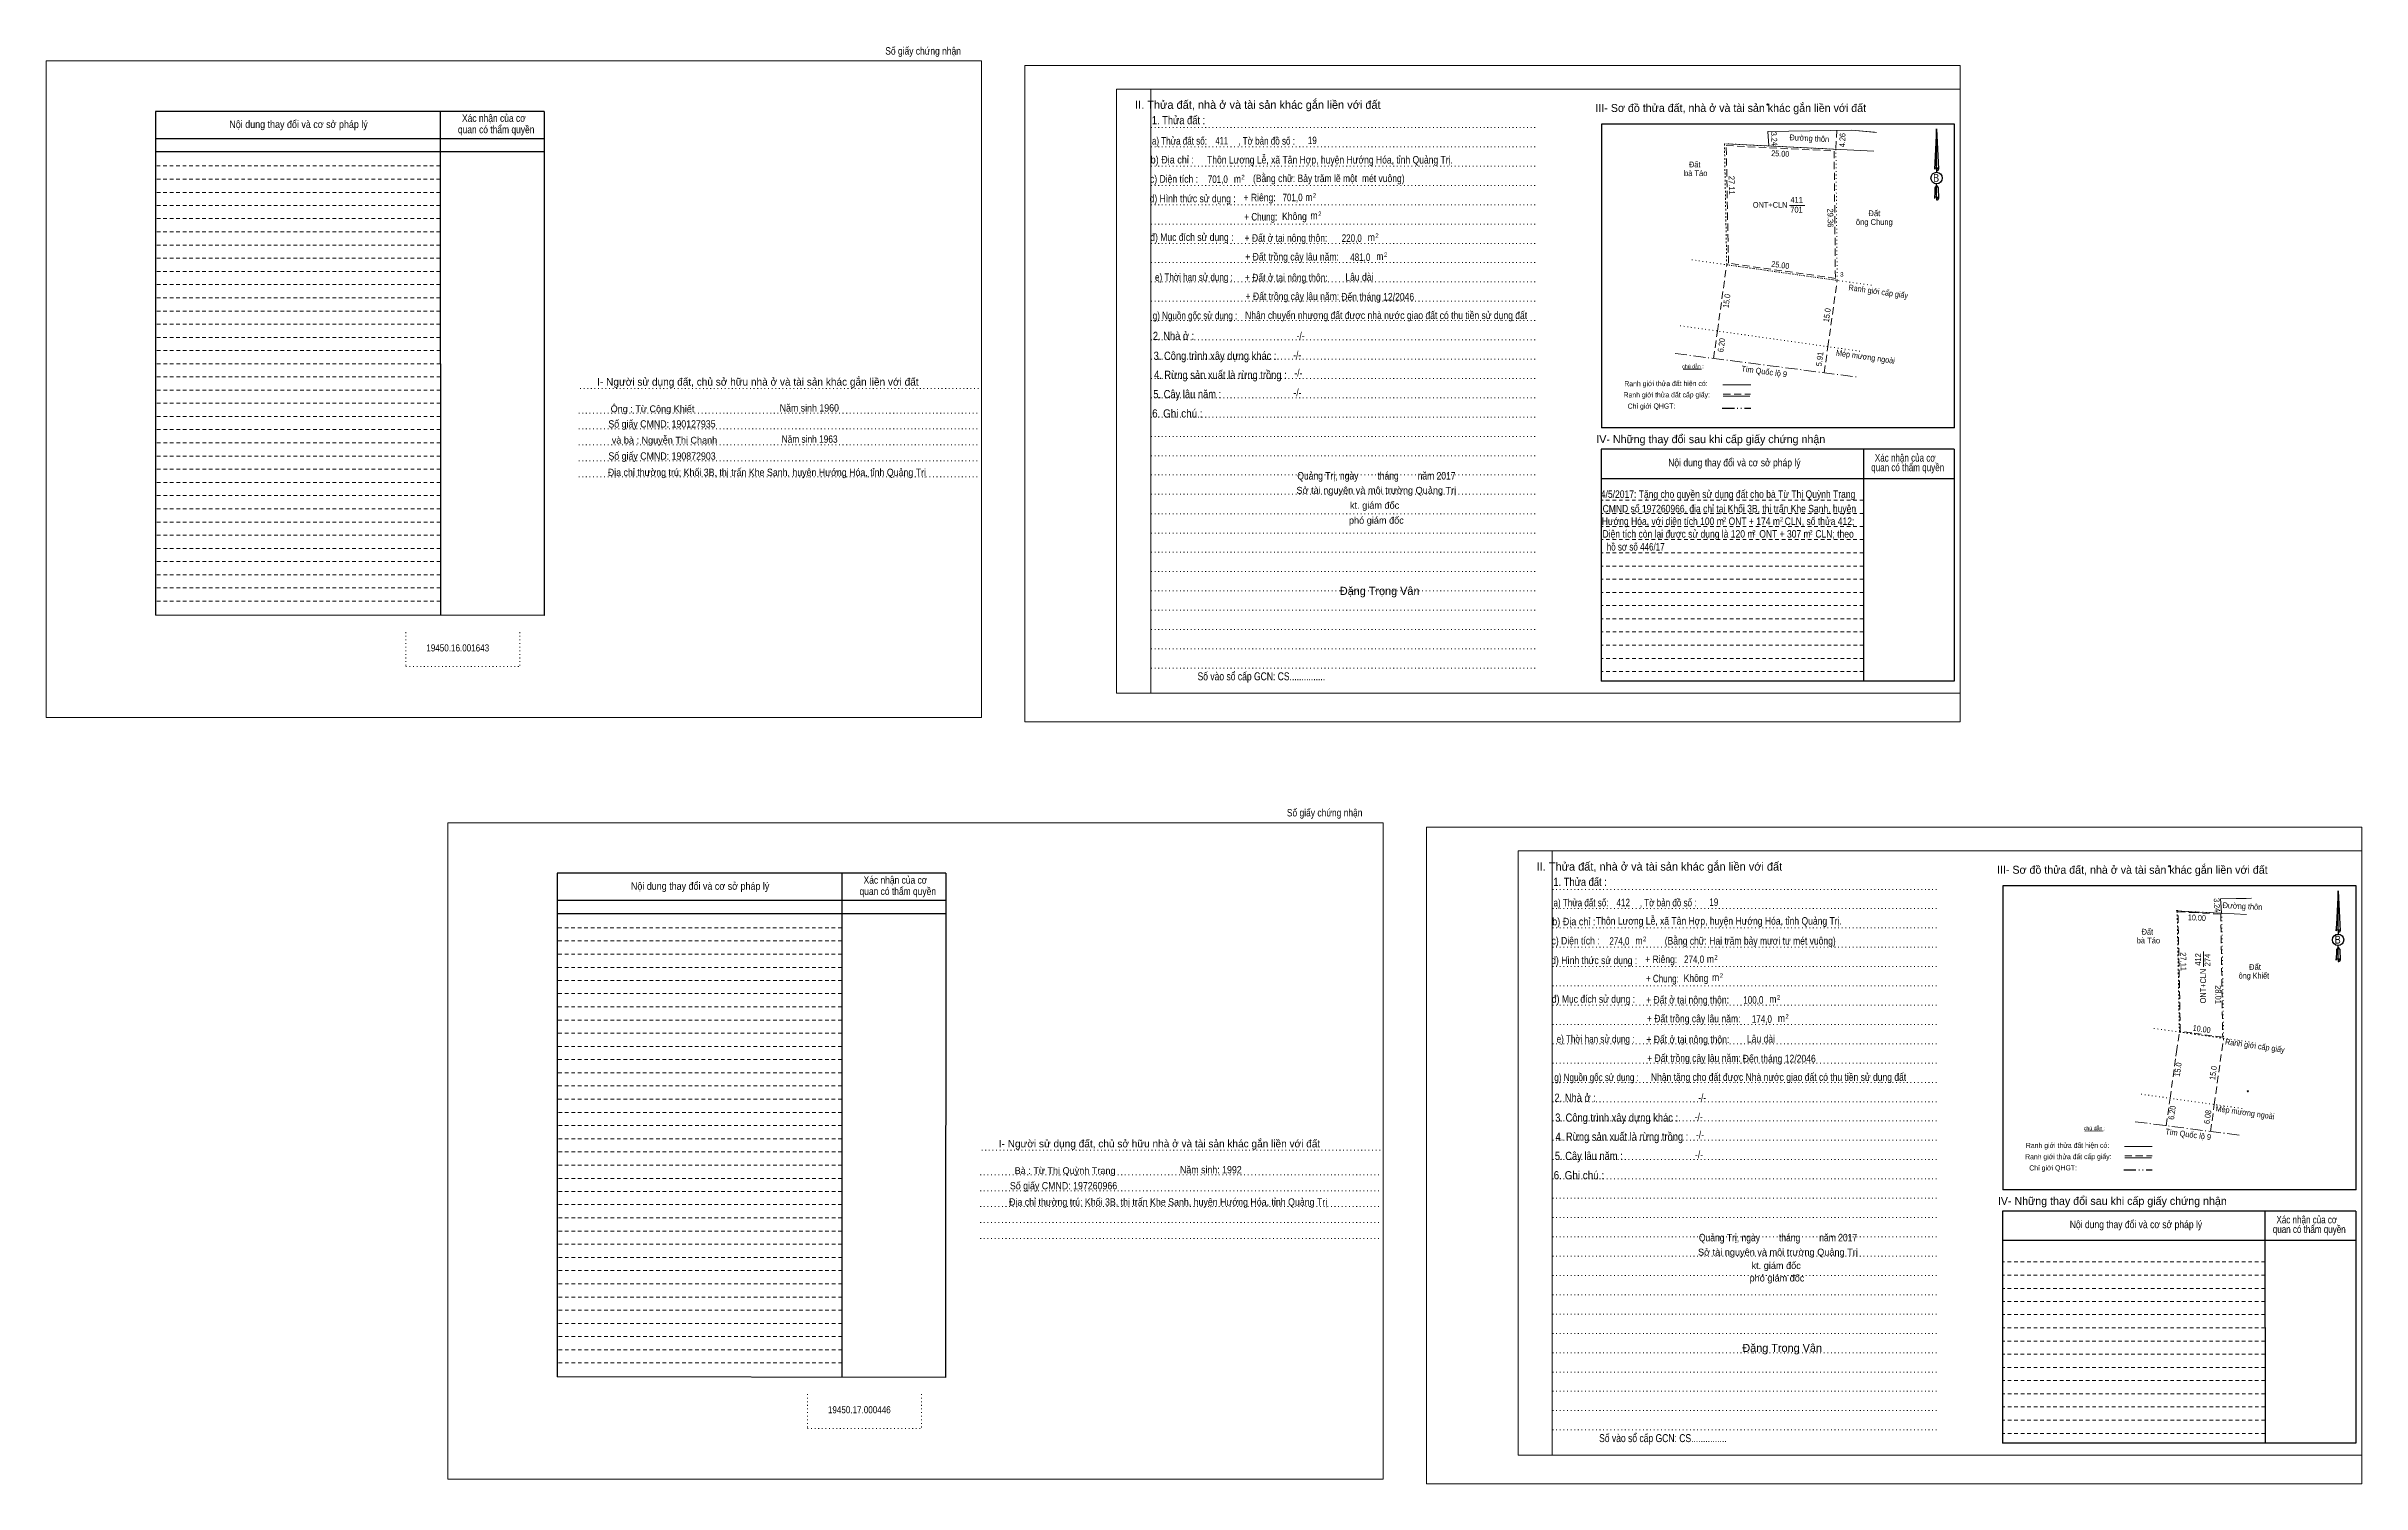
# Model space of a CAD drawing. Header units: metres. Extents: x 552853 to 553796, y 1839502 to 1839983.
# Drawn here: x 552853 to 553372, y 1839503 to 1839825 of the extents above; entities that cross this region are included whole.
import ezdxf
from ezdxf.enums import TextEntityAlignment as Align

# ---------------------------------------------------------------- set-up
doc = ezdxf.new("R2010")
doc.units = ezdxf.units.M
doc.header["$LTSCALE"] = 0.54
doc.header["$PDMODE"] = 32
doc.header["$PDSIZE"] = 0.27
for name, pattern in [('DASH_DOUBLE_DOT', [9.2, 5, -1.2, 0.3, -1.2, 0.3, -1.2]), ('DOT_DASHED', [7.7, 5, -1.2, 0.3, -1.2]), ('DOTTED', [1.5, 0.3, -1.2]), ('MEDIUM_DASHED', [4.5, 3, -1.5]), ('SHORT_DASHED', [2.7, 1.5, -1.2])]:
    doc.linetypes.add(name, pattern=pattern)
for name, color, linetype, lineweight in [('1', 7, 'DOTTED', 13), ('10', 7, 'Continuous', 13), ('2', 7, 'SHORT_DASHED', 13), ('28', 7, 'Continuous', 25), ('3', 7, 'Continuous', 13), ('4', 7, 'Continuous', 13), ('7', 7, 'Continuous', 25)]:
    doc.layers.add(name, color=color, linetype=linetype, lineweight=lineweight)
for name, color, linetype in [('17', 7, 'Continuous'), ('18', 7, 'Continuous'), ('20', 7, 'Continuous'), ('40', 7, 'Continuous'), ('6', 7, 'Continuous'), ('9', 7, 'Continuous')]:
    doc.layers.add(name, color=color, linetype=linetype)

msp = doc.modelspace()

# ---------------------------------------------------------------- texts
at = {"layer": '10', "width": 0.9}
for p in [(553014.46, 1839728.5), (553104.36, 1839565.08)]:
    msp.add_text('Địa chỉ thường trú: Khối 3B, thị trấn Khe Sanh, huyện Hướng Hóa, tỉnh Quảng Trị', height=1.64, dxfattribs=at).set_placement(p, align=Align.CENTER)
at = {"layer": '17', "width": 0.85}
for s, p in [('(Bằng chữ: Bảy trăm lẽ một  mét vuông)', (553140.34, 1839794.33)), ('(Bằng chữ: Hai trăm bảy mươi tư mét vuông)', (553234.765, 1839623.55))]:
    msp.add_text(s, height=1.68, dxfattribs=at).set_placement(p, align=Align.CENTER)
at = {"layer": '18'}
for s, height, p in [('II. Thửa đất, nhà ở và tài sản khác gắn liền với đất', 1.838, (553124.45, 1839810.74)), ('Sở tài nguyên và môi trường Quảng Trị', 1.531, (553150.995, 1839724.53)), ('kt. giám đốc', 1.531, (553150.61, 1839721.17)), ('phó giám đốc', 1.531, (553151.005, 1839717.8)), ('II. Thửa đất, nhà ở và tài sản khác gắn liền với đất', 1.838, (553214.42, 1839640.11)), ('Sở tài nguyên và môi trường Quảng Trị', 1.531, (553240.965, 1839553.9)), ('phó giám đốc', 1.531, (553240.765, 1839548.09)), ('kt. giám đốc', 1.531, (553240.58, 1839550.89))]:
    msp.add_text(s, height=height, dxfattribs=at).set_placement(p, align=Align.CENTER)
for s, height, width, p in [('1. Thửa đất :', 1.838, 0.85, (553106.675, 1839807.29)), ('a) Thửa đất số:              , Tờ bản đồ số : ', 1.685, 0.8, (553116.99, 1839802.72)), ('411', 1.68, 0.75, (553116.36, 1839802.75)), ('19', 1.68, 0.8, (553136.65, 1839802.84)), ('b) Địa chỉ : ', 1.685, 0.9, (553105.555, 1839798.5)), ('Thôn Lương Lễ, xã Tân Hợp, huyện Hướng Hóa, tỉnh Quảng Trị.', 1.685, 0.85, (553140.61, 1839798.49)), ('c) Diện tích :                                                   ', 1.685, 0.85, (553119.24, 1839794.2)), ('701,0', 1.68, 0.8, (553115.485, 1839794.14)), (' m', 1.685, 0.85, (553119.605, 1839794.21)), ('2', 1.021, 0.75, (553121.14, 1839794.94)), ('d) Hình thức sử dụng :', 1.685, 0.85, (553109.84, 1839789.81)), ('+ Riêng: ', 1.685, 0.85, (553125.11, 1839790.04)), ('701,0', 1.68, 0.8, (553132.225, 1839790.05)), (' m', 1.685, 0.85, (553135.605, 1839790.1)), ('2', 1.021, 0.75, (553137.13, 1839790.83)), ('       + Chung:', 1.685, 0.8, (553123.365, 1839785.72)), ('Không', 1.685, 0.85, (553132.65, 1839785.83)), (' m', 1.685, 0.85, (553136.775, 1839786.01)), ('2', 1.021, 0.75, (553138.33, 1839786.73)), ('đ) Mục đích sử dụng :', 1.685, 0.85, (553109.67, 1839781.15)), ('+ Đất ở tại nông thôn:', 1.686, 0.85, (553130.75, 1839780.96)), ('+ Đất trồng cây lâu năm:', 1.69, 0.85, (553132.12, 1839776.76)), ('220,0', 1.68, 0.8, (553145.495, 1839780.94)), ('481,0', 1.68, 0.8, (553147.405, 1839776.66)), (' m', 1.685, 0.85, (553149.605, 1839781.13)), ('2', 1.021, 0.75, (553151.15, 1839781.85)), (' m', 1.685, 0.85, (553151.515, 1839776.85)), ('2', 1.021, 0.75, (553153.06, 1839777.57)), ('e) Thời hạn sử dụng :', 1.685, 0.8, (553110.125, 1839772.2)), ('+ Đất ở tại nông thôn:', 1.686, 0.85, (553130.82, 1839772.1)), ('Lâu dài', 1.686, 0.85, (553147.195, 1839772.23)), ('+ Đất trồng cây lâu năm:', 1.69, 0.85, (553132.19, 1839767.9)), ('Đến tháng 12/2046', 1.69, 0.85, (553151.3, 1839767.8)), ('g) Nguồn gốc sử dụng :', 1.685, 0.8, (553110.37, 1839763.6)), ('2. Nhà ở :', 1.838, 0.85, (553105.56, 1839758.96)), ('3. Công trình xây dựng khác :', 1.838, 0.85, (553114.865, 1839754.51)), ('4. Rừng sản xuất là rừng trồng :', 1.838, 0.85, (553116.05, 1839750.24)), ('5. Cây lâu năm :', 1.838, 0.85, (553108.63, 1839745.93)), ('6. Ghi chú :', 1.838, 0.9, (553106.42, 1839741.6)), ('Quảng Trị, ngày        tháng        năm 2017', 1.68, 0.85, (553151.02, 1839727.71)), ('19450.16.001643', 1.59, 0.85, (552945.19, 1839689.2)), ('Số vào sổ cấp GCN: CS...............', 1.787, 0.8, (553125.23, 1839682.74)), ('1. Thửa đất :', 1.838, 0.85, (553196.645, 1839636.66)), ('a) Thửa đất số:              , Tờ bản đồ số : ', 1.685, 0.8, (553206.96, 1839632.09)), ('412', 1.68, 0.8, (553206.325, 1839632.12)), ('19', 1.68, 0.8, (553226.62, 1839632.21)), ('b) Địa chỉ : ', 1.685, 0.9, (553195.525, 1839627.87)), ('Thôn Lương Lễ, xã Tân Hợp, huyện Hướng Hóa, tỉnh Quảng Trị.', 1.685, 0.85, (553227.75, 1839628.01)), ('c) Diện tích :                                                   ', 1.685, 0.85, (553209.21, 1839623.57)), ('274,0', 1.68, 0.8, (553205.455, 1839623.51)), (' m', 1.685, 0.85, (553209.575, 1839623.58)), ('2', 1.021, 0.75, (553211.11, 1839624.31)), ('d) Hình thức sử dụng :', 1.685, 0.85, (553199.81, 1839619.18)), ('+ Riêng: ', 1.685, 0.85, (553215.08, 1839619.41)), ('274,0', 1.68, 0.8, (553222.195, 1839619.42)), (' m', 1.685, 0.85, (553225.575, 1839619.47)), ('2', 1.021, 0.75, (553227.1, 1839620.2)), ('đ) Mục đích sử dụng :', 1.685, 0.85, (553199.64, 1839610.52)), ('       + Chung:', 1.685, 0.8, (553213.335, 1839615.09)), ('+ Đất ở tại nông thôn:', 1.686, 0.85, (553220.72, 1839610.33)), ('Không', 1.685, 0.85, (553222.62, 1839615.2)), (' m', 1.685, 0.85, (553226.745, 1839615.38)), ('2', 1.021, 0.75, (553228.3, 1839616.1)), ('100,0', 1.68, 0.8, (553235.465, 1839610.31)), ('2', 1.021, 0.75, (553241.12, 1839611.22)), ('+ Đất trồng cây lâu năm:', 1.69, 0.85, (553222.09, 1839606.13)), ('174,0', 1.68, 0.8, (553237.375, 1839606.03)), (' m', 1.685, 0.85, (553239.575, 1839610.5)), (' m', 1.685, 0.85, (553241.485, 1839606.22)), ('2', 1.021, 0.75, (553243.03, 1839606.94)), ('e) Thời hạn sử dụng :', 1.685, 0.8, (553200.095, 1839601.57)), ('+ Đất ở tại nông thôn:', 1.686, 0.85, (553220.79, 1839601.47)), ('Lâu dài', 1.686, 0.85, (553237.165, 1839601.6)), ('+ Đất trồng cây lâu năm:', 1.69, 0.85, (553222.16, 1839597.27)), ('Đến tháng 12/2046', 1.69, 0.85, (553241.27, 1839597.17)), ('g) Nguồn gốc sử dụng :', 1.685, 0.8, (553200.34, 1839592.97)), ('2. Nhà ở :', 1.838, 0.85, (553195.53, 1839588.33)), ('3. Công trình xây dựng khác :', 1.838, 0.85, (553204.835, 1839583.88)), ('4. Rừng sản xuất là rừng trồng :', 1.838, 0.85, (553206.02, 1839579.61)), ('5. Cây lâu năm :', 1.838, 0.85, (553198.6, 1839575.3)), ('6. Ghi chú :', 1.838, 0.9, (553196.39, 1839570.97)), ('Quảng Trị, ngày        tháng        năm 2017', 1.68, 0.85, (553240.99, 1839557.08)), ('19450.17.000446', 1.59, 0.85, (553035.16, 1839518.57)), ('Số vào sổ cấp GCN: CS...............', 1.787, 0.8, (553215.2, 1839512.11))]:
    msp.add_text(s, height=height, dxfattribs=dict(at, width=width)).set_placement(p, align=Align.CENTER)
at = {"layer": '2'}
for s, width, p in [('Xác nhận của cơ', 0.85, (552953.285, 1839807.82)), ('Xác nhận của cơ', 0.85, (552953.285, 1839807.82)), ('Nội dung thay đổi và cơ sở pháp lý', 0.9, (552909.525, 1839806.45)), ('Nội dung thay đổi và cơ sở pháp lý', 0.9, (552909.525, 1839806.45)), (' quan có thẩm quyền', 0.85, (552953.54, 1839805.28)), (' quan có thẩm quyền', 0.85, (552953.54, 1839805.28)), ('Xác nhận của cơ', 0.85, (553043.255, 1839637.19)), ('Xác nhận của cơ', 0.85, (553043.255, 1839637.19)), ('Nội dung thay đổi và cơ sở pháp lý', 0.9, (552999.495, 1839635.82)), ('Nội dung thay đổi và cơ sở pháp lý', 0.9, (552999.495, 1839635.82)), (' quan có thẩm quyền', 0.85, (553043.51, 1839634.65)), (' quan có thẩm quyền', 0.85, (553043.51, 1839634.65))]:
    msp.add_text(s, height=1.664, dxfattribs=dict(at, width=width)).set_placement(p, align=Align.CENTER)
at = {"layer": '20'}
for p in [(553151.74, 1839701.86), (553241.92, 1839532.29)]:
    msp.add_text('Đặng Trọng Vân', height=1.819, dxfattribs=at).set_placement(p, align=Align.CENTER)
at = {"layer": '28'}
for s, height, p in [('III- Sơ đồ thửa đất, nhà ở và tài sản khác gắn liền với đất', 1.787, (553230.405, 1839810.04)), ('I- Người sử dụng đất, chủ sở hữu nhà ở và tài sản khác gắn liền với đất', 1.687, (553012.44, 1839748.75)), ('Ông : Từ Công Khiết', 1.52, (552988.825, 1839742.79)), ('và bà : Nguyễn Thị Chanh', 1.52, (552991.51, 1839735.76)), ('IV- Những thay đổi sau khi cấp giấy chứng nhận', 1.787, (553225.925, 1839735.86)), ('III- Sơ đồ thửa đất, nhà ở và tài sản khác gắn liền với đất', 1.787, (553320.375, 1839639.41)), ('I- Người sử dụng đất, chủ sở hữu nhà ở và tài sản khác gắn liền với đất', 1.687, (553102.41, 1839578.12)), ('Bà : Từ Thị Quỳnh Trang', 1.52, (553081.265, 1839572.16)), ('IV- Những thay đổi sau khi cấp giấy chứng nhận', 1.787, (553315.895, 1839565.23))]:
    msp.add_text(s, height=height, dxfattribs=at).set_placement(p, align=Align.CENTER)
for s, height, width, p in [('-/-', 1.685, 0.85, (553134.025, 1839759.05)), ('-/-', 1.685, 0.85, (553133.265, 1839754.77)), ('-/-', 1.685, 0.85, (553133.535, 1839750.74)), ('-/-', 1.685, 0.85, (553133.325, 1839746.33)), ('Năm sinh 1960', 1.64, 0.9, (553023.96, 1839742.93)), ('Số giấy CMND: 190127935', 1.64, 0.9, (552990.95, 1839739.35)), ('Năm sinh 1963', 1.64, 0.85, (553024.025, 1839735.94)), ('Số giấy CMND: 190872903', 1.64, 0.9, (552990.96, 1839732.16)), ('Nội dung thay đổi và cơ sở pháp lý', 1.685, 0.85, (553231.215, 1839730.66)), (' quan có thẩm quyền', 1.685, 0.8, (553269.79, 1839729.58)), ('Xác nhận của cơ', 1.685, 0.8, (553269.495, 1839731.73)), ('-/-', 1.685, 0.85, (553223.995, 1839588.42)), ('-/-', 1.685, 0.85, (553223.235, 1839584.14)), ('-/-', 1.685, 0.85, (553223.505, 1839580.11)), ('-/-', 1.685, 0.85, (553223.295, 1839575.7)), ('Số giấy CMND: 197260966', 1.64, 0.9, (553080.92, 1839568.72)), ('Năm sinh: 1992', 1.64, 0.9, (553113.925, 1839572.3)), ('Nội dung thay đổi và cơ sở pháp lý', 1.685, 0.85, (553321.185, 1839560.03)), (' quan có thẩm quyền', 1.685, 0.8, (553359.76, 1839558.95)), ('Xác nhận của cơ', 1.685, 0.8, (553359.465, 1839561.1))]:
    msp.add_text(s, height=height, dxfattribs=dict(at, width=width)).set_placement(p, align=Align.CENTER)
at = {"layer": '3'}
for s, rotation, width, p in [('3.24', 274.249, 0.9, (553239.4823, 1839803.9782)), ('Đường thôn', 357.134, 0.95, (553247.9675, 1839803.4964)), ('4.26', 87.171, 0.9, (553256.0438, 1839803.7029)), ('25.00', 357.134, 0.9, (553241.4625, 1839800.0638)), ('27.11', 271.078, 0.85, (553229.9844, 1839793.6022)), ('29.36', 270.566, 0.85, (553252.0887, 1839786.2914)), ('25.00', 351.951, 0.9, (553241.424, 1839775.1223)), ('15.0', 81.946, 0.9, (553230.1285, 1839767.6239)), ('Ranh giới cấp giấy', 351.953, 0.9, (553263.379, 1839769.1739)), ('15.0', 81.946, 0.9, (553252.5985, 1839764.4439)), ('6.20', 81.935, 0.9, (553228.9487, 1839757.7238)), ('Tim Quốc lộ 9', 352.624, 0.95, (553237.8215, 1839751.2664)), ('5.91', 81.925, 0.85, (553250.9584, 1839754.6087)), ('Mép mương ngoài', 351.942, 0.9, (553260.4939, 1839754.5674))]:
    msp.add_text(s, height=1.3, rotation=rotation, dxfattribs=dict(at, width=width)).set_placement(p, align=Align.CENTER)
for s, width, p in [('Đất ', 0.95, (553222.555, 1839797.63)), ('bà Táo', 0.85, (553222.55, 1839795.67)), ('ONT+CLN', 0.95, (553239.225, 1839788.58)), ('701', 0.8, (553245.135, 1839787.5)), ('411', 0.8, (553245.175, 1839789.71)), ('ông Chung', 0.85, (553262.57, 1839784.74))]:
    msp.add_text(s, height=1.3, dxfattribs=dict(at, width=width)).set_placement(p, align=Align.CENTER)
msp.add_text('Đất', height=1.3, dxfattribs=at).set_placement((553262.57, 1839786.7), align=Align.CENTER)
at = {"layer": '3', "width": 0.95}
msp.add_text(' 3', height=1, dxfattribs=at).set_placement((553255.68, 1839773.15), align=Align.RIGHT)
at = {"layer": '4'}
for s, height, rotation, width, p in [('3.24', 1.3, 274.249, 0.9, (553338.7123, 1839632.3382)), ('Đường thôn', 1.3, 357.134, 0.95, (553345.0175, 1839631.5064)), ('10.00', 1.3, 357.135, 0.9, (553334.8025, 1839628.9238)), ('27.11', 1.3, 271.078, 0.85, (553331.1544, 1839619.7222)), ('412', 1.3, 90, 0.85, (553335.74, 1839620.215)), ('ONT+CLN', 1.3, 90, 0.95, (553336.87, 1839614.255)), ('274', 1.3, 90, 0.85, (553337.87, 1839620.08)), ('28.01', 1.3, 270.859, 0.85, (553338.9673, 1839612.3497)), ('10.00', 1.3, 351.951, 0.9, (553335.824, 1839603.9923)), ('Ranh giới cấp giấy', 1.3, 351.953, 0.9, (553347.749, 1839600.2539)), ('15.0', 1.3, 81.946, 0.9, (553331.2185, 1839595.4839)), ('15.0', 1.3, 81.946, 0.9, (553339.1285, 1839594.7139)), ('6.20', 1.3, 81.935, 0.9, (553329.9087, 1839585.8038)), ('6.08', 1.3, 81.925, 0.9, (553337.8755, 1839584.8487)), ('Mép mương ngoài', 1.3, 351.942, 0.9, (553345.5339, 1839585.3074)), ('Tim Quốc lộ 9', 1.3, 352.624, 0.95, (553332.8215, 1839580.4064)), ('Ranh giới thửa đất cấp giấy:', 1.147, 0.135, 0.8, (553306.0386, 1839575.4785)), ('Ranh giới thửa đất hiện có:', 1.152, 0.135, 0.8, (553305.8536, 1839577.9979))]:
    msp.add_text(s, height=height, rotation=rotation, dxfattribs=dict(at, width=width)).set_placement(p, align=Align.CENTER)
for s, width, p in [('bà Táo', 0.85, (553323.97, 1839623.82)), ('Đất ', 0.95, (553323.975, 1839625.78)), ('ông Khiết ', 0.9, (553347.835, 1839615.93))]:
    msp.add_text(s, height=1.3, dxfattribs=dict(at, width=width)).set_placement(p, align=Align.CENTER)
msp.add_text('Đất', height=1.3, dxfattribs=at).set_placement((553347.84, 1839617.89), align=Align.CENTER)
msp.add_text('chú dẫn :', height=0.8483, rotation=359.974, dxfattribs=at).set_placement((553311.8998, 1839581.9788), align=Align.CENTER)
at = {"layer": '40', "width": 0.85}
for p in [(553049.45, 1839822.88), (553139.42, 1839652.25)]:
    msp.add_text('Số giấy chứng nhận', height=1.664, dxfattribs=at).set_placement(p, align=Align.CENTER)
at = {"layer": '6'}
for s, height, width, p in [('4/5/2017: Tặng cho quyền sử dụng đất cho bà Từ Thị Quỳnh Trang', 1.68, 0.85, (553229.8, 1839723.6)), ('CMND số 197260966, địa chỉ tại Khối 3B, thị trấn Khe Sanh, huyện ', 1.68, 0.85, (553230.36, 1839720.35)), ('Hướng Hóa, với diện tích 100 m  ONT + 174 m  CLN, số thửa 412;', 1.68, 0.85, (553229.8, 1839717.53)), ('Diện tích còn lại được sử dụng là 120 m  ONT + 307 m  CLN; theo ', 1.68, 0.85, (553230.08, 1839714.7)), ('2', 1, 0.8, (553229.05, 1839718.27)), ('2', 1, 0.8, (553235.61, 1839715.41)), ('2', 1, 0.8, (553241.78, 1839718.27)), ('2', 1, 0.8, (553248.38, 1839715.41)), ('hồ sơ số 446/17 ', 1.68, 0.8, (553209.35, 1839711.8))]:
    msp.add_text(s, height=height, dxfattribs=dict(at, width=width)).set_placement(p, align=Align.CENTER)
at = {"layer": '7', "width": 0.85}
for p in [(553276.415, 1839794.4), (553366.385, 1839623.77)]:
    msp.add_text('B', height=1.764, dxfattribs=at).set_placement(p, align=Align.CENTER)
at = {"layer": '7'}
msp.add_text('chú dẫn :', height=0.8484, rotation=359.974, dxfattribs=at).set_placement((553221.9298, 1839752.6088), align=Align.CENTER)
for s, height, width, p in [('Ranh giới thửa đất cấp giấy:', 1.147, 0.8, (553216.0686, 1839746.1085)), ('Ranh giới thửa đất hiện có:', 1.153, 0.8, (553215.8836, 1839748.6279)), ('Chỉ giới QHGT:', 1.147, 0.85, (553212.6636, 1839743.5906)), ('Chỉ giới QHGT:', 1.147, 0.85, (553302.6336, 1839572.9606))]:
    msp.add_text(s, height=height, rotation=0.135, dxfattribs=dict(at, width=width)).set_placement(p, align=Align.CENTER)
at = {"layer": '9', "width": 0.85}
for s, height, p in [('Nhận chuyển nhượng đất được nhà nước giao đất có thu tiền sử dụng đất', 1.685, (553153.19, 1839763.65)), ('Nhận tặng cho đất được Nhà nước giao đất có thu tiền sử dụng đất', 1.68, (553241.11, 1839593.02))]:
    msp.add_text(s, height=height, dxfattribs=at).set_placement(p, align=Align.CENTER)

# ---------------------------------------------------------------- linework, layer by layer
at = {"layer": '1', "linetype": 'Continuous'}
for p, q in [((553092.79, 1839815.14), (553281.79, 1839815.14)), ((553092.79, 1839815.14), (553092.79, 1839679.85)), ((553281.79, 1839815.14), (553281.79, 1839678.73)), ((553092.79, 1839679.85), (553281.79, 1839679.85)), ((553182.76, 1839644.51), (553371.76, 1839644.51)), ((553182.76, 1839644.51), (553182.76, 1839509.22)), ((553371.76, 1839644.51), (553371.76, 1839508.1)), ((553182.76, 1839509.22), (553371.76, 1839509.22))]:
    msp.add_line(p, q, dxfattribs=at)
at = {"layer": '1'}
for p, q in [((553100.45, 1839815.14), (553100.45, 1839679.85)), ((553100.45, 1839815.14), (553100.45, 1839679.85)), ((553100.53, 1839806.55), (553186.84, 1839806.55)), ((553100.53, 1839802.24), (553186.84, 1839802.24)), ((553100.53, 1839797.91), (553186.84, 1839797.91)), ((553100.53, 1839793.59), (553186.84, 1839793.59)), ((553100.53, 1839789.26), (553186.84, 1839789.26)), ((553100.53, 1839784.93), (553186.84, 1839784.93)), ((553100.53, 1839780.61), (553186.84, 1839780.61)), ((553100.53, 1839776.3), (553186.84, 1839776.3)), ((553100.53, 1839771.96), (553186.84, 1839771.96)), ((553100.53, 1839767.65), (553186.84, 1839767.65)), ((553100.53, 1839763.32), (553186.84, 1839763.32)), ((553100.53, 1839758.99), (553186.84, 1839758.99)), ((553100.53, 1839754.68), (553186.84, 1839754.68)), ((552972.61, 1839748.12), (553062.51, 1839748.12)), ((553100.53, 1839750.35), (553186.84, 1839750.35)), ((552972.3, 1839742.61), (553062.2, 1839742.61)), ((553100.53, 1839746.01), (553186.84, 1839746.01)), ((553100.53, 1839741.71), (553186.84, 1839741.71)), ((552972.3, 1839739.04), (553062.2, 1839739.04)), ((553100.53, 1839737.37), (553186.84, 1839737.37)), ((552972.3, 1839735.48), (553062.2, 1839735.48)), ((552972.3, 1839731.91), (553062.2, 1839731.91)), ((553100.53, 1839733.05), (553186.84, 1839733.05)), ((552972.3, 1839728.32), (553062.2, 1839728.32)), ((553100.53, 1839728.74), (553186.84, 1839728.74)), ((553100.53, 1839724.41), (553186.84, 1839724.41)), ((553100.53, 1839720.05), (553186.84, 1839720.05)), ((553100.53, 1839715.73), (553186.84, 1839715.73)), ((553100.53, 1839711.43), (553186.84, 1839711.43)), ((553100.53, 1839707.09), (553186.84, 1839707.09)), ((553100.53, 1839702.77), (553186.84, 1839702.77)), ((553100.53, 1839698.44), (553186.84, 1839698.44)), ((552933.57, 1839693.49), (552933.57, 1839685.81)), ((552959.09, 1839693.49), (552959.09, 1839685.81)), ((553100.53, 1839694.12), (553186.84, 1839694.12)), ((552933.57, 1839685.81), (552959.09, 1839685.81)), ((553100.53, 1839689.81), (553186.84, 1839689.81)), ((553100.53, 1839685.48), (553186.84, 1839685.48)), ((553190.42, 1839644.51), (553190.42, 1839509.22)), ((553190.42, 1839644.51), (553190.42, 1839509.22)), ((553190.5, 1839635.92), (553276.81, 1839635.92)), ((553190.5, 1839631.61), (553276.81, 1839631.61)), ((553190.5, 1839627.28), (553276.81, 1839627.28)), ((553190.5, 1839622.96), (553276.81, 1839622.96)), ((553190.5, 1839618.63), (553276.81, 1839618.63)), ((553190.5, 1839614.3), (553276.81, 1839614.3)), ((553190.5, 1839609.98), (553276.81, 1839609.98)), ((553190.5, 1839605.67), (553276.81, 1839605.67)), ((553190.5, 1839601.33), (553276.81, 1839601.33)), ((553190.5, 1839597.02), (553276.81, 1839597.02)), ((553190.5, 1839592.69), (553276.81, 1839592.69)), ((553190.5, 1839588.36), (553276.81, 1839588.36)), ((553190.5, 1839584.05), (553276.81, 1839584.05)), ((553062.58, 1839577.49), (553152.48, 1839577.49)), ((553190.5, 1839579.72), (553276.81, 1839579.72)), ((553062.27, 1839571.98), (553152.17, 1839571.98)), ((553190.5, 1839575.38), (553276.81, 1839575.38)), ((553190.5, 1839571.08), (553276.81, 1839571.08)), ((553062.27, 1839568.41), (553152.17, 1839568.41)), ((553190.5, 1839566.74), (553276.81, 1839566.74)), ((553062.27, 1839564.85), (553152.17, 1839564.85)), ((553062.27, 1839561.28), (553152.17, 1839561.28)), ((553190.5, 1839562.42), (553276.81, 1839562.42)), ((553062.27, 1839557.69), (553152.17, 1839557.69)), ((553190.5, 1839558.11), (553276.81, 1839558.11)), ((553190.5, 1839553.78), (553276.81, 1839553.78)), ((553190.5, 1839549.42), (553276.81, 1839549.42)), ((553190.5, 1839545.1), (553276.81, 1839545.1)), ((553190.5, 1839540.8), (553276.81, 1839540.8)), ((553190.5, 1839536.46), (553276.81, 1839536.46)), ((553190.5, 1839532.14), (553276.81, 1839532.14)), ((553190.5, 1839527.81), (553276.81, 1839527.81)), ((553023.54, 1839522.86), (553023.54, 1839515.18)), ((553049.06, 1839522.86), (553049.06, 1839515.18)), ((553190.5, 1839523.49), (553276.81, 1839523.49)), ((553190.5, 1839519.18), (553276.81, 1839519.18)), ((553023.54, 1839515.18), (553049.06, 1839515.18)), ((553190.5, 1839514.85), (553276.81, 1839514.85))]:
    msp.add_line(p, q, dxfattribs=at)
at = {"layer": '1', "linetype": 'Continuous'}
for points in [[(552853.01, 1839674.43), (553062.52, 1839674.43), (553062.52, 1839821.47), (552853.01, 1839821.47)], [(552853.01, 1839821.47), (553062.52, 1839821.47), (553062.52, 1839674.43), (552853.01, 1839674.43)], [(552853.01, 1839674.43), (553062.52, 1839674.43), (553062.52, 1839821.47), (552853.01, 1839821.47)], [(553072.27, 1839673.43), (553281.79, 1839673.43), (553281.79, 1839820.45), (553072.27, 1839820.45)], [(553100.45, 1839815.14), (553281.79, 1839815.14), (553281.79, 1839679.85), (553100.45, 1839679.85)], [(552942.98, 1839503.8), (553152.49, 1839503.8), (553152.49, 1839650.84), (552942.98, 1839650.84)], [(552942.98, 1839650.84), (553152.49, 1839650.84), (553152.49, 1839503.8), (552942.98, 1839503.8)], [(552942.98, 1839503.8), (553152.49, 1839503.8), (553152.49, 1839650.84), (552942.98, 1839650.84)], [(553162.24, 1839502.8), (553371.76, 1839502.8), (553371.76, 1839649.82), (553162.24, 1839649.82)], [(553190.42, 1839644.51), (553371.76, 1839644.51), (553371.76, 1839509.22), (553190.42, 1839509.22)]]:
    msp.add_lwpolyline(points, close=True, dxfattribs=at)
at = {"layer": '2', "linetype": 'Continuous', "lineweight": 25}
for p, q in [((552964.56, 1839810.17), (552877.51, 1839810.17)), ((552877.51, 1839810.17), (552877.51, 1839697.33)), ((552941.24, 1839810.17), (552941.29, 1839697.26)), ((552964.56, 1839804.03), (552877.64, 1839804.03)), ((552964.56, 1839801.07), (552877.64, 1839801.07)), ((553054.53, 1839639.54), (552967.48, 1839639.54)), ((552967.48, 1839639.54), (552967.48, 1839526.7)), ((553031.21, 1839639.54), (553031.26, 1839526.63)), ((553054.53, 1839633.4), (552967.61, 1839633.4)), ((553054.53, 1839630.44), (552967.61, 1839630.44))]:
    msp.add_line(p, q, dxfattribs=at)
at = {"layer": '2'}
for p, q in [((552941.24, 1839797.94), (552877.51, 1839797.94)), ((552941.26, 1839794.99), (552877.51, 1839794.99)), ((552941.26, 1839794.99), (552877.51, 1839794.99)), ((552941.26, 1839792.03), (552877.51, 1839792.03)), ((552941.26, 1839789.08), (552877.51, 1839789.08)), ((552941.26, 1839786.14), (552877.51, 1839786.14)), ((552941.26, 1839783.19), (552877.51, 1839783.19)), ((552941.26, 1839780.22), (552877.51, 1839780.22)), ((552941.26, 1839777.27), (552877.51, 1839777.27)), ((552941.26, 1839774.31), (552877.51, 1839774.31)), ((552941.26, 1839771.37), (552877.51, 1839771.37)), ((552941.26, 1839768.42), (552877.51, 1839768.42)), ((552941.26, 1839765.45), (552877.51, 1839765.45)), ((552941.26, 1839762.51), (552877.51, 1839762.51)), ((552941.26, 1839759.55), (552877.51, 1839759.55)), ((552941.29, 1839756.59), (552877.51, 1839756.59)), ((552941.29, 1839753.63), (552877.51, 1839753.63)), ((552941.29, 1839750.68), (552877.51, 1839750.68)), ((552941.29, 1839747.73), (552877.51, 1839747.73)), ((552941.29, 1839744.79), (552877.51, 1839744.79)), ((552941.29, 1839741.82), (552877.51, 1839741.82)), ((552941.29, 1839738.88), (552877.51, 1839738.88)), ((552941.29, 1839735.94), (552877.51, 1839735.94)), ((552941.29, 1839732.96), (552877.51, 1839732.96)), ((552941.29, 1839730.01), (552877.51, 1839730.01)), ((552941.29, 1839727.05), (552877.51, 1839727.05)), ((552941.3, 1839724.12), (552877.51, 1839724.12)), ((552941.3, 1839721.15), (552877.51, 1839721.15)), ((552941.3, 1839718.19), (552877.51, 1839718.19)), ((553260.12, 1839720.13), (553201.34, 1839720.13)), ((553260.13, 1839717.18), (553201.34, 1839717.18)), ((552941.3, 1839715.24), (552877.51, 1839715.24)), ((552941.3, 1839712.29), (552877.51, 1839712.29)), ((553260.13, 1839714.25), (553201.34, 1839714.25)), ((553260.14, 1839711.3), (553201.34, 1839711.3)), ((552941.3, 1839709.33), (552877.51, 1839709.33)), ((552941.3, 1839706.38), (552877.51, 1839706.38)), ((553260.14, 1839708.33), (553201.34, 1839708.33)), ((553260.14, 1839705.38), (553201.34, 1839705.38)), ((552941.3, 1839703.43), (552877.51, 1839703.43)), ((552941.3, 1839700.48), (552877.51, 1839700.48)), ((553260.14, 1839702.44), (553201.34, 1839702.44)), ((553260.14, 1839699.48), (553201.34, 1839699.48)), ((553260.15, 1839696.52), (553201.34, 1839696.52)), ((553260.16, 1839693.57), (553201.34, 1839693.57)), ((553260.16, 1839690.61), (553201.34, 1839690.61)), ((553260.16, 1839687.66), (553201.34, 1839687.66)), ((553260.16, 1839684.7), (553201.34, 1839684.7)), ((553031.21, 1839627.31), (552967.48, 1839627.31)), ((553031.23, 1839624.36), (552967.48, 1839624.36)), ((553031.23, 1839624.36), (552967.48, 1839624.36)), ((553031.23, 1839621.4), (552967.48, 1839621.4)), ((553031.23, 1839618.45), (552967.48, 1839618.45)), ((553031.23, 1839615.51), (552967.48, 1839615.51)), ((553031.23, 1839612.56), (552967.48, 1839612.56)), ((553031.23, 1839609.59), (552967.48, 1839609.59)), ((553031.23, 1839606.64), (552967.48, 1839606.64)), ((553031.23, 1839603.68), (552967.48, 1839603.68)), ((553031.23, 1839600.74), (552967.48, 1839600.74)), ((553031.23, 1839597.79), (552967.48, 1839597.79)), ((553031.23, 1839594.82), (552967.48, 1839594.82)), ((553031.23, 1839591.88), (552967.48, 1839591.88)), ((553031.23, 1839588.92), (552967.48, 1839588.92)), ((553031.26, 1839585.96), (552967.48, 1839585.96)), ((553031.26, 1839583), (552967.48, 1839583)), ((553031.26, 1839580.05), (552967.48, 1839580.05)), ((553031.26, 1839577.1), (552967.48, 1839577.1)), ((553031.26, 1839574.16), (552967.48, 1839574.16)), ((553031.26, 1839571.19), (552967.48, 1839571.19)), ((553031.26, 1839568.25), (552967.48, 1839568.25)), ((553031.26, 1839565.31), (552967.48, 1839565.31)), ((553031.26, 1839562.33), (552967.48, 1839562.33)), ((553031.26, 1839559.38), (552967.48, 1839559.38)), ((553031.26, 1839556.42), (552967.48, 1839556.42)), ((553031.27, 1839553.49), (552967.48, 1839553.49)), ((553031.27, 1839550.52), (552967.48, 1839550.52)), ((553031.27, 1839547.56), (552967.48, 1839547.56)), ((553031.27, 1839544.61), (552967.48, 1839544.61)), ((553350.09, 1839549.5), (553291.31, 1839549.5)), ((553350.1, 1839546.55), (553291.31, 1839546.55)), ((553031.27, 1839541.66), (552967.48, 1839541.66)), ((553350.1, 1839543.62), (553291.31, 1839543.62)), ((553350.11, 1839540.67), (553291.31, 1839540.67)), ((553031.27, 1839538.7), (552967.48, 1839538.7)), ((553031.27, 1839535.75), (552967.48, 1839535.75)), ((553350.11, 1839537.7), (553291.31, 1839537.7)), ((553350.11, 1839534.75), (553291.31, 1839534.75)), ((553031.27, 1839532.8), (552967.48, 1839532.8)), ((553031.27, 1839529.85), (552967.48, 1839529.85)), ((553350.11, 1839531.81), (553291.31, 1839531.81)), ((553350.11, 1839528.85), (553291.31, 1839528.85)), ((553350.12, 1839525.89), (553291.31, 1839525.89)), ((553350.13, 1839522.94), (553291.31, 1839522.94)), ((553350.13, 1839519.98), (553291.31, 1839519.98)), ((553350.13, 1839517.03), (553291.31, 1839517.03)), ((553350.13, 1839514.07), (553291.31, 1839514.07))]:
    msp.add_line(p, q, dxfattribs=at)
at = {"layer": '2', "linetype": 'Continuous', "lineweight": 25}
for points in [[(552964.56, 1839810.17), (552964.53, 1839697.24), (552877.51, 1839697.33)], [(553054.53, 1839639.54), (553054.5, 1839526.61), (552967.48, 1839526.7)]]:
    msp.add_lwpolyline(points, dxfattribs=at)
at = {"layer": '28'}
for p, q in [((553201.41, 1839807.32), (553201.41, 1839739.28)), ((553280.54, 1839739.28), (553280.54, 1839807.32)), ((553280.54, 1839739.28), (553201.41, 1839739.28)), ((553260.12, 1839734.49), (553260.16, 1839682.51)), ((553280.49, 1839734.49), (553280.45, 1839682.51)), ((553280.46, 1839727.9), (553201.34, 1839727.9)), ((553280.45, 1839682.51), (553201.34, 1839682.51)), ((553291.38, 1839636.69), (553291.38, 1839568.65)), ((553370.51, 1839568.65), (553370.51, 1839636.69)), ((553370.51, 1839568.65), (553291.38, 1839568.65)), ((553350.09, 1839563.86), (553350.13, 1839511.88)), ((553370.46, 1839563.86), (553370.42, 1839511.88)), ((553370.43, 1839557.27), (553291.31, 1839557.27)), ((553370.42, 1839511.88), (553291.31, 1839511.88))]:
    msp.add_line(p, q, dxfattribs=at)
at = {"layer": '28', "linetype": 'SHORT_DASHED', "lineweight": 13}
for p, q in [((553260.12, 1839723.1), (553201.34, 1839723.1)), ((553350.09, 1839552.47), (553291.31, 1839552.47))]:
    msp.add_line(p, q, dxfattribs=at)
at = {"layer": '28'}
for points in [[(553280.49, 1839734.49), (553201.34, 1839734.49), (553201.34, 1839682.51)], [(553370.46, 1839563.86), (553291.31, 1839563.86), (553291.31, 1839511.88)]]:
    msp.add_lwpolyline(points, dxfattribs=at)
for p in [(553238.66, 1839811.72), (553328.63, 1839641.09)]:
    msp.add_point(p, dxfattribs=at)
at = {"layer": '3'}
for p, q in [((553238.7, 1839805.65), (553238.94, 1839802.42)), ((553238.7, 1839805.65), (553238.94, 1839802.42)), ((553238.7, 1839805.65), (553238.94, 1839802.42)), ((553238.7, 1839805.65), (553238.94, 1839802.42)), ((553229.42, 1839802.9), (553262.49, 1839801.24)), ((553243.57, 1839789.11), (553246.97, 1839789.11))]:
    msp.add_line(p, q, dxfattribs=at)
at = {"layer": '3', "linetype": 'MEDIUM_DASHED'}
for p, q in [((553254.17, 1839805.92), (553253.96, 1839801.67)), ((553227.4, 1839760.97), (553229.5, 1839775.81)), ((553252.15, 1839757.47), (553254.25, 1839772.31)), ((553226.54, 1839754.83), (553227.41, 1839760.97)), ((553251.33, 1839751.62), (553252.16, 1839757.47))]:
    msp.add_line(p, q, dxfattribs=at)
at = {"layer": '3', "linetype": 'DOTTED'}
for p, q in [((553228.99, 1839802.92), (553229.5, 1839775.81)), ((553221.67, 1839776.92), (553262.06, 1839771.21)), ((553219.08, 1839762.15), (553259.58, 1839756.42))]:
    msp.add_line(p, q, dxfattribs=at)
at = {"layer": '3', "linetype": 'DOT_DASHED'}
msp.add_line((553217.92, 1839755.95), (553258.47, 1839750.7), dxfattribs=at)
at = {"layer": '3'}
for points in [[(553238.7, 1839805.65), (553257.56, 1839805.98), (553260.74, 1839805.66)], [(553238.7, 1839805.65), (553257.56, 1839805.98), (553263.07, 1839805.43)], [(553238.7, 1839805.65), (553257.56, 1839805.98), (553262.31, 1839805.51)], [(553238.7, 1839805.65), (553257.56, 1839805.98), (553262.61, 1839805.48)]]:
    msp.add_lwpolyline(points, dxfattribs=at)
at = {"layer": '3', "linetype": 'DOTTED'}
msp.add_lwpolyline([(553228.99, 1839802.92), (553253.96, 1839801.67), (553254.25, 1839772.31), (553229.5, 1839775.81)], close=True, dxfattribs=at)
at = {"layer": '3', "linetype": 'MEDIUM_DASHED'}
msp.add_lwpolyline([(553229.4, 1839802.5), (553253.56, 1839801.29), (553253.85, 1839772.77), (553229.89, 1839776.16)], close=True, dxfattribs=at)
at = {"layer": '4'}
for p, q in [((553340.12, 1839633.8), (553347.07, 1839633.92)), ((553340.12, 1839633.8), (553347.07, 1839633.92)), ((553340.12, 1839633.8), (553345.91, 1839633.9)), ((553340.12, 1839633.8), (553345.53, 1839633.89)), ((553340.4, 1839630.57), (553345.92, 1839630.3)), ((553336.34, 1839618.6), (553336.34, 1839622)), ((553309.73, 1839581.79), (553313.83, 1839581.83)), ((553318.61, 1839578.3), (553324.85, 1839578.3)), ((553318.67, 1839575.76), (553324.66, 1839575.76)), ((553318.67, 1839575.76), (553324.66, 1839575.76))]:
    msp.add_line(p, q, dxfattribs=at)
at = {"layer": '4', "linetype": 'DOTTED'}
for p, q in [((553330.41, 1839631.07), (553330.92, 1839603.96)), ((553340.4, 1839630.57), (553340.82, 1839602.56)), ((553325.2, 1839604.77), (553327.64, 1839604.43)), ((553327.64, 1839604.43), (553330.92, 1839603.96)), ((553340.82, 1839602.56), (553346.51, 1839601.76)), ((553322.35, 1839590.04), (553344.99, 1839586.84))]:
    msp.add_line(p, q, dxfattribs=at)
at = {"layer": '4', "linetype": 'MEDIUM_DASHED'}
for p, q in [((553338.73, 1839587.72), (553340.82, 1839602.56)), ((553328.82, 1839589.12), (553330.15, 1839598.55)), ((553327.96, 1839582.98), (553328.83, 1839589.12)), ((553337.89, 1839581.7), (553338.74, 1839587.72)), ((553318.67, 1839576.21), (553324.79, 1839576.21))]:
    msp.add_line(p, q, dxfattribs=at)
at = {"layer": '4', "linetype": 'DOT_DASHED'}
msp.add_line((553321.01, 1839583.88), (553344.44, 1839580.85), dxfattribs=at)
at = {"layer": '4'}
for points in [[(553340.12, 1839633.8), (553340.19, 1839632.91), (553340.36, 1839630.57)], [(553340.12, 1839633.8), (553340.19, 1839632.91), (553340.36, 1839630.57)], [(553340.12, 1839633.8), (553340.19, 1839632.91), (553340.36, 1839630.57)], [(553340.12, 1839633.8), (553340.19, 1839632.91), (553340.36, 1839630.57)], [(553330.41, 1839631.07), (553333.64, 1839630.91), (553340.4, 1839630.57)]]:
    msp.add_lwpolyline(points, dxfattribs=at)
at = {"layer": '4', "linetype": 'DOTTED'}
for points in [[(553333.64, 1839603.58), (553330.92, 1839603.96), (553330.41, 1839631.07), (553333.64, 1839630.91)], [(553333.64, 1839630.91), (553340.4, 1839630.57), (553340.82, 1839602.56), (553333.64, 1839603.58)], [(553330.92, 1839603.96), (553333.64, 1839603.58), (553340.82, 1839602.56)]]:
    msp.add_lwpolyline(points, dxfattribs=at)
at = {"layer": '4', "linetype": 'MEDIUM_DASHED'}
for points in [[(553333.67, 1839603.78), (553331.12, 1839604.13), (553330.61, 1839630.86), (553333.63, 1839630.71)], [(553333.63, 1839630.71), (553340.2, 1839630.38), (553340.62, 1839602.79), (553333.67, 1839603.78)], [(553330.15, 1839598.55), (553330.28, 1839599.49), (553330.92, 1839603.96)]]:
    msp.add_lwpolyline(points, dxfattribs=at)
at = {"layer": '4'}
for p in [(553330.41, 1839631.07), (553346.24, 1839590.69)]:
    msp.add_point(p, dxfattribs=at)
at = {"layer": '7'}
for p, q in [((553280.54, 1839807.32), (553201.41, 1839807.32)), ((553276.49, 1839806.25), (553276.98, 1839797.23)), ((553276.49, 1839806.25), (553276.98, 1839797.23)), ((553276.49, 1839806.25), (553276.98, 1839797.23)), ((553276.11, 1839798.66), (553276.02, 1839797.25)), ((553276.49, 1839797.53), (553276.49, 1839797.19)), ((553276.49, 1839797.19), (553276.49, 1839796.94)), ((553276.49, 1839796.94), (553276.49, 1839796.56)), ((553276.49, 1839796.94), (553276.49, 1839796.56)), ((553276.49, 1839796.94), (553276.49, 1839796.56)), ((553276.49, 1839793.54), (553276.49, 1839793.94)), ((553276.49, 1839793.54), (553276.49, 1839793.94)), ((553276.49, 1839793.54), (553276.49, 1839793.94)), ((553276.98, 1839797.23), (553276.98, 1839797.25)), ((553276.49, 1839793.54), (553276.87, 1839793.04)), ((553276.49, 1839793.54), (553276.87, 1839793.04)), ((553276.49, 1839793.54), (553276.87, 1839793.04)), ((553276.49, 1839790.98), (553276.49, 1839790.65)), ((553276.49, 1839790.65), (553276.49, 1839790.37)), ((553276.87, 1839793.04), (553276.98, 1839790.68)), ((553276.87, 1839793.04), (553276.98, 1839790.68)), ((553276.87, 1839793.04), (553276.98, 1839790.68)), ((553276.98, 1839790.68), (553276.98, 1839790.7)), ((553370.51, 1839636.69), (553291.38, 1839636.69)), ((553366.46, 1839635.62), (553366.95, 1839626.6)), ((553366.46, 1839635.62), (553366.95, 1839626.6)), ((553366.46, 1839635.62), (553366.95, 1839626.6)), ((553366.08, 1839628.03), (553365.99, 1839626.62)), ((553366.46, 1839626.9), (553366.46, 1839626.56)), ((553366.46, 1839626.56), (553366.46, 1839626.31)), ((553366.46, 1839626.31), (553366.46, 1839625.93)), ((553366.46, 1839626.31), (553366.46, 1839625.93)), ((553366.46, 1839626.31), (553366.46, 1839625.93)), ((553366.46, 1839622.91), (553366.46, 1839623.31)), ((553366.46, 1839622.91), (553366.46, 1839623.31)), ((553366.46, 1839622.91), (553366.46, 1839623.31)), ((553366.46, 1839622.91), (553366.84, 1839622.41)), ((553366.46, 1839622.91), (553366.84, 1839622.41)), ((553366.46, 1839622.91), (553366.84, 1839622.41)), ((553366.84, 1839622.41), (553366.95, 1839620.05)), ((553366.84, 1839622.41), (553366.95, 1839620.05)), ((553366.84, 1839622.41), (553366.95, 1839620.05)), ((553366.95, 1839626.6), (553366.95, 1839626.62)), ((553366.46, 1839620.35), (553366.46, 1839620.02)), ((553366.46, 1839620.02), (553366.46, 1839619.74)), ((553366.95, 1839620.05), (553366.95, 1839620.07))]:
    msp.add_line(p, q, dxfattribs=at)
at = {"layer": '7', "lineweight": 13}
for p, q in [((553219.76, 1839752.42), (553223.86, 1839752.46)), ((553228.64, 1839748.93), (553234.88, 1839748.93)), ((553228.7, 1839746.39), (553234.69, 1839746.39)), ((553228.7, 1839746.39), (553234.69, 1839746.39))]:
    msp.add_line(p, q, dxfattribs=at)
at = {"layer": '7', "linetype": 'DASH_DOUBLE_DOT'}
for p, q in [((553228.51, 1839743.73), (553234.88, 1839743.73)), ((553318.48, 1839573.1), (553324.85, 1839573.1))]:
    msp.add_line(p, q, dxfattribs=at)
at = {"layer": '7', "linetype": 'MEDIUM_DASHED', "lineweight": 13}
msp.add_line((553228.7, 1839746.84), (553234.82, 1839746.84), dxfattribs=at)
at = {"layer": '7'}
for points in [[(553276.49, 1839797.53), (553276.49, 1839806.25), (553276.11, 1839798.66)], [(553276.49, 1839790.98), (553276.49, 1839793.54), (553276.16, 1839793.04), (553276.11, 1839792.1), (553276.02, 1839790.7)], [(553366.46, 1839626.9), (553366.46, 1839635.62), (553366.08, 1839628.03)], [(553366.46, 1839620.35), (553366.46, 1839622.91), (553366.13, 1839622.41), (553366.08, 1839621.47), (553365.99, 1839620.07)]]:
    msp.add_lwpolyline(points, dxfattribs=at)
for centre in [(553276.5078, 1839795.2342), (553366.4778, 1839624.6042)]:
    msp.add_ellipse(centre, major_axis=(0, 1.2844), ratio=0.983453, dxfattribs=at)
for centre, start_param, end_param in [((553276.5083, 1839797.2134), 1.57079633, 3.07445202), ((553276.5083, 1839797.2134), 0.06714063, 1.57079633), ((553276.5083, 1839797.2134), 4.71238898, 6.28318531), ((553276.5083, 1839790.6581), 2.49106941, 3.07427841), ((553276.5083, 1839790.6581), 1.57079633, 2.49106941), ((553276.5083, 1839790.6581), 0.06714063, 1.57079633), ((553276.5083, 1839790.6581), 4.71238898, 6.28318531), ((553366.4783, 1839626.5834), 1.57079633, 3.07445202), ((553366.4783, 1839626.5834), 0.06714063, 1.57079633), ((553366.4783, 1839626.5834), 4.71238898, 6.28318531), ((553366.4783, 1839620.0281), 2.49106941, 3.07427841), ((553366.4783, 1839620.0281), 1.57079633, 2.49106941), ((553366.4783, 1839620.0281), 0.06714063, 1.57079633), ((553366.4783, 1839620.0281), 4.71238898, 6.28318531)]:
    msp.add_ellipse(centre, major_axis=(0.463, 0), ratio=0.655448, start_param=start_param, end_param=end_param, dxfattribs=at)

msp.set_redraw_order([(e.dxf.handle, doc.entitydb.next_handle()) for e in msp.query("TEXT MTEXT ATTDEF DIMENSION ARC_DIMENSION")])  # texts and dimensions are drawn at this point

doc.saveas('drawing.dxf')
